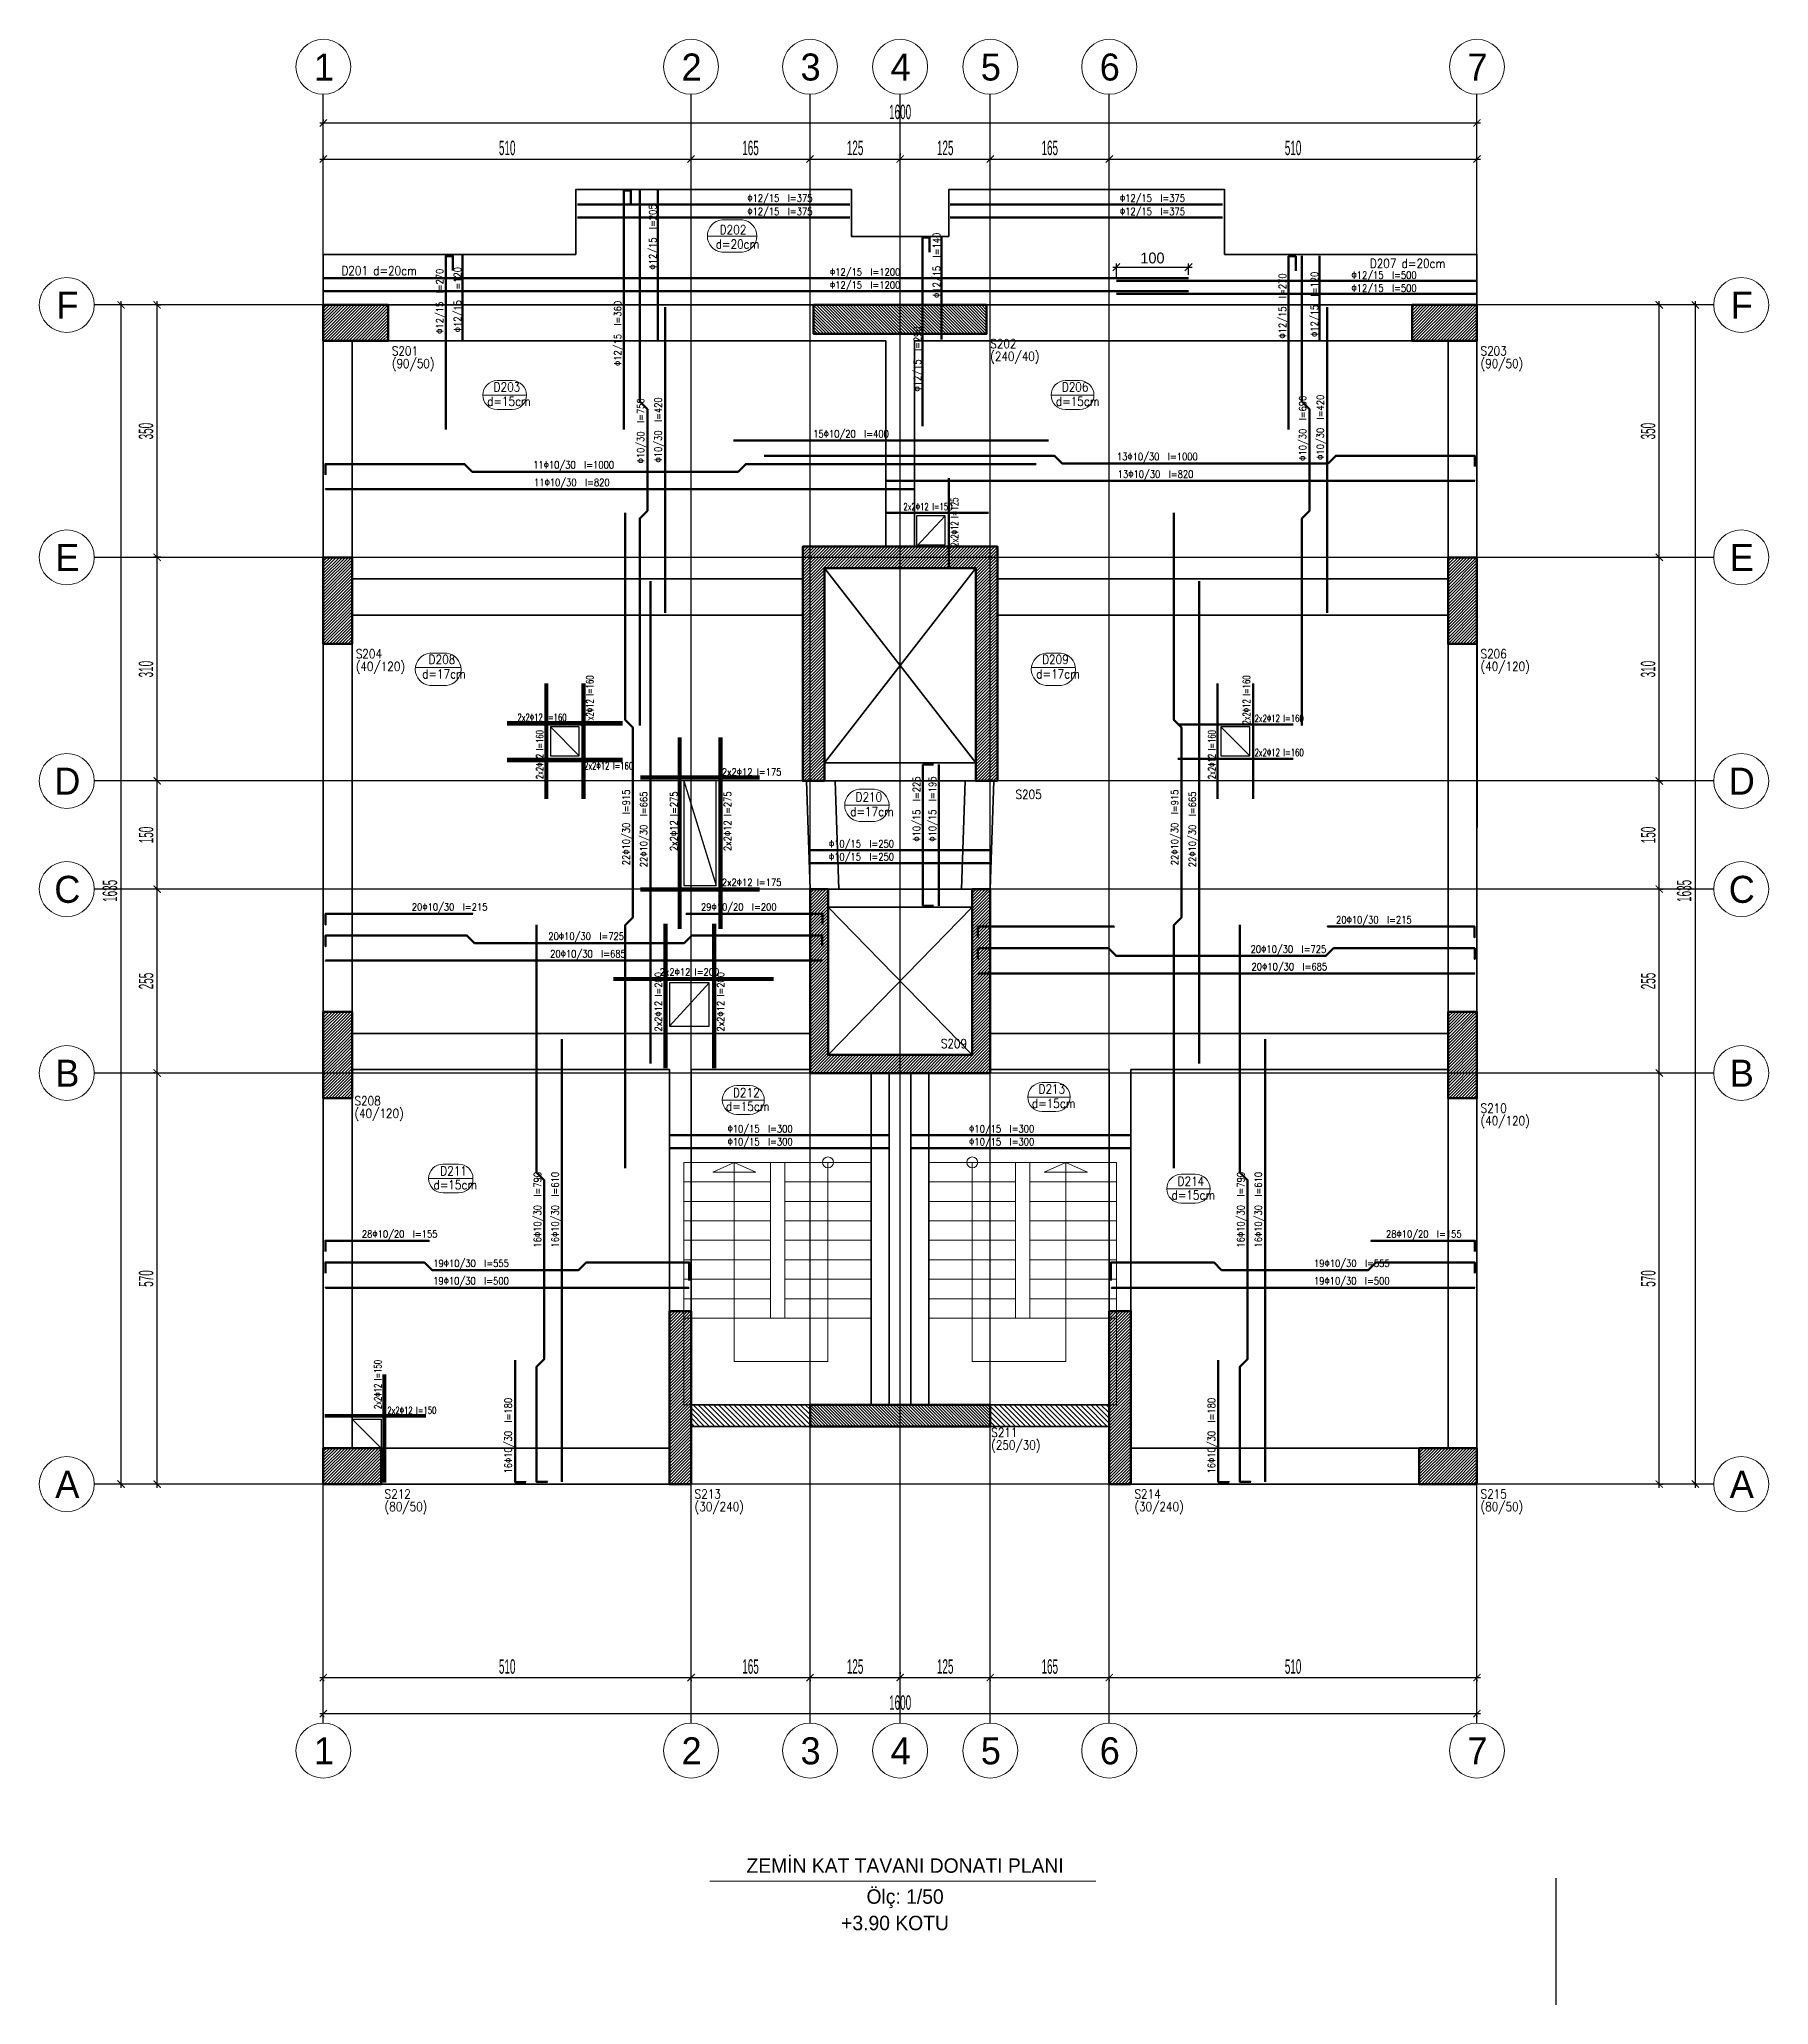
# Model space of a CAD drawing. Header units: millimetres. Extents: x 8158 to 10557, y 3787 to 6512.
import ezdxf
from ezdxf.enums import TextEntityAlignment as Align

# ---------------------------------------------------------------- set-up
doc = ezdxf.new("R2010")
doc.units = ezdxf.units.MM
for name, color, linetype, lineweight in [('A-GRID-IDEN', 11, 'Continuous', 5), ('BAP_TARAMA', 161, 'Continuous', 15), ('BASLIK', 7, 'Continuous', 50), ('COLUMN3', 2, 'Continuous', 30), ('DOSEME_BOSLUGU', 201, 'Continuous', 30), ('ICOLCU', 4, 'Continuous', 20), ('KESIT INCE', 4, 'Continuous', 20), ('KIRIS', 3, 'Continuous', 35), ('KOLON', 2, 'Continuous', 50), ('KOLON TARAMA', 5, 'Continuous', 15), ('LGP-SLAB2', 1, 'Continuous', 20), ('LGP-SLAB3', 6, 'Continuous', 30), ('REBAR', 4, 'Continuous', 50), ('REBAR2', 1, 'Continuous', 20)]:
    doc.layers.add(name, color=color, linetype=linetype, lineweight=lineweight)
doc.layers.add('AKS', color=1, linetype='Continuous')
doc.styles.add('RomanSTA', font='')
doc.styles.add('stastyle', font='')
doc.styles.add('TECHNICLIGHT', font='techl___.ttf', dxfattribs={"width": 0.6, "height": 20})
doc.styles.get('RomanSTA').set_extended_font_data('STA Light')
doc.styles.get('stastyle').set_extended_font_data('RomanSTA')
doc.dimstyles.new('GDISOLCU', dxfattribs={"dimtxt": 20, "dimasz": 10, "dimexe": 5, "dimexo": 7.5, "dimgap": 5, "dimtad": 1, "dimdec": 1, "dimdsep": 46, "dimtxsty": 'TECHNICLIGHT', "dimblk": 'ARCHTICK', "dimcen": 0.09, "dimdle": 5, "dimclrd": 4, "dimclre": 4, "dimclrt": 6, "dimadec": 0, "dimazin": 0, "dimtfac": 1, "dimtdec": 1, "dimtix": 1, "dimtmove": 0, "dimatfit": 3, "dimldrblk": 'ARCHTICK', "dimfxl": 1, "dimtolj": 1, "dimtzin": 0, "dimarcsym": 0})
doc.dimstyles.new('ICOLCU', dxfattribs={"dimtxt": 15, "dimasz": 10, "dimexe": 5, "dimexo": 5, "dimgap": 5, "dimtad": 1, "dimdec": 1, "dimdsep": 46, "dimtxsty": 'RomanSTA', "dimblk": 'OBLIQUE', "dimcen": 5, "dimdle": 5, "dimclrd": 4, "dimclre": 4, "dimclrt": 6, "dimadec": 0, "dimazin": 0, "dimtfac": 1, "dimtdec": 1, "dimtix": 1, "dimtmove": 0, "dimatfit": 3, "dimldrblk": 'OBLIQUE', "dimfxl": 1, "dimtolj": 1, "dimtzin": 0, "dimarcsym": 0})
pattern_1 = [(135, (86572.1953, -436043.976), (-3.535533906, -3.535533906), [])]

msp = doc.modelspace()

# ---------------------------------------------------------------- texts
at = {"layer": 'BASLIK', "color": 6, "style": 'RomanSTA'}
for s, p in [('ZEMİN KAT TAVANI DONATI PLANI', (9359.23, 3969.95)), ('Ölç: 1/50', (9359.23, 3927.01)), ('+3.90 KOTU', (9345.27, 3890.33))]:
    msp.add_text(s, height=20, dxfattribs=at).set_placement(p, align=Align.CENTER)
at = {"layer": 'COLUMN3', "color": 2, "style": 'stastyle', "width": 0.85}
for s, p in [('S201', (8647.35, 6073.89)), ('S202', (9477.35, 6083.89)), ('(240/40)', (9477.35, 6066.39)), ('S203', (10157.35, 6073.89)), ('(90/50)', (8647.35, 6056.39)), ('(90/50)', (10157.35, 6056.39)), ('S204', (8597.35, 5653.89)), ('(40/120)', (8597.35, 5636.39)), ('S206', (10157.35, 5653.89)), ('(40/120)', (10157.35, 5636.39)), ('S205', (9512.35, 5458.89)), ('S209', (9408.77, 5113.44)), ('S208', (8595.54, 5034.1)), ('(40/120)', (8595.54, 5016.6)), ('S210', (10157.35, 5023.89)), ('(40/120)', (10157.35, 5006.39)), ('S211', (9478.66, 4574.25)), ('(250/30)', (9478.66, 4556.75)), ('S212', (8637.35, 4488.89)), ('S213', (9067.35, 4488.89)), ('S214', (9677.35, 4488.89)), ('S215', (10157.35, 4488.89)), ('(80/50)', (8637.35, 4471.39)), ('(30/240)', (9067.35, 4471.39)), ('(30/240)', (9677.35, 4471.39)), ('(80/50)', (10157.35, 4471.39))]:
    msp.add_text(s, height=12.5, dxfattribs=at).set_placement(p)
at = {"layer": 'LGP-SLAB3', "color": 2, "style": 'stastyle', "width": 0.85}
for s, p in [('D202', (9102.16, 6241.92)), ('d=20cm', (9096.61, 6221.92)), ('D201 d=20cm', (8577.49, 6185.21)), ('D207 d=20cm', (10003.82, 6195.16)), ('D203', (8788.55, 6023.89)), ('D206', (9576.66, 6023.89)), ('d=15cm', (8779.63, 6003.89)), ('d=15cm', (9568.46, 6003.89)), ('D208', (8698.46, 5646.05)), ('D209', (9549.29, 5646.05)), ('d=17cm', (8689.44, 5626.05)), ('d=17cm', (9541.22, 5626.05)), ('D210', (9290.49, 5455.32)), ('d=17cm', (9283.13, 5435.17)), ('D212', (9120.64, 5045.44)), ('d=15cm', (9535.16, 5030.52)), ('D213', (9544.36, 5050.52)), ('d=15cm', (9110.77, 5026.44)), ('D211', (8714.59, 4936.88)), ('D214', (9737.24, 4922.57)), ('d=15cm', (8705.22, 4917.61)), ('d=15cm', (9728.85, 4903.46))]:
    msp.add_text(s, height=12.5, dxfattribs=at).set_placement(p)
at = {"layer": 'REBAR2', "color": 1, "style": 'stastyle'}
for s, width, p in [('Φ12/15  l=375', 0.85, (9140.41, 6286.97)), ('Φ12/15  l=375', 0.85, (9657.15, 6286.97)), ('Φ12/15  l=375', 0.85, (9140.41, 6268.52)), ('Φ12/15  l=375', 0.85, (9657.15, 6268.52)), ('Φ12/15  l=1200', 0.85, (9254.98, 6184.51)), ('Φ12/15  l=500', 0.85, (9978.41, 6180.17)), ('Φ12/15  l=1200', 0.85, (9254.98, 6166.51)), ('Φ12/15  l=500', 0.85, (9978.41, 6162.16)), ('15Φ10/20  l=400', 0.85, (9231.78, 5960.09)), ('11Φ10/30  l=1000', 0.85, (8843.42, 5917.09)), ('13Φ10/30  l=1000', 0.85, (9652.99, 5928.6)), ('13Φ10/30  l=820', 0.85, (9654.19, 5904.2)), ('11Φ10/30  l=820', 0.85, (8844.62, 5892.69)), (' 2x2Φ12 l=150', 0.7, (9352.09, 5859.23)), (' 2x2Φ12 l=160', 0.7, (8816.83, 5566.91)), (' 2x2Φ12 l=160', 0.7, (9839.21, 5565.64)), (' 2x2Φ12 l=160', 0.7, (8909.21, 5499.79)), (' 2x2Φ12 l=160', 0.7, (9839.21, 5518.29)), (' 2x2Φ12 l=175', 0.85, (9099.22, 5491.19)), ('Φ10/15  l=250', 0.85, (9253.57, 5391.69)), ('Φ10/15  l=250', 0.85, (9253.57, 5373.68)), (' 2x2Φ12 l=175', 0.85, (9099.22, 5338.3)), (' 20Φ10/30  l=215', 0.85, (8669.26, 5304.13)), (' 29Φ10/20  l=200', 0.85, (9070.32, 5304.13)), (' 20Φ10/30  l=215', 0.85, (9951.1, 5286.25)), (' 20Φ10/30  l=725', 0.85, (8858.62, 5263.53)), (' 20Φ10/30  l=685', 0.85, (8861.15, 5239.13)), (' 20Φ10/30  l=725', 0.85, (9832.63, 5245.65)), (' 20Φ10/30  l=685', 0.85, (9833.92, 5221.25)), (' 2x2Φ12 l=200', 0.85, (9012.98, 5213.88)), ('Φ10/15  l=300', 0.85, (9113, 4996.57)), ('Φ10/15  l=300', 0.85, (9113, 4978.56)), ('Φ10/15  l=300', 0.85, (9448.03, 4996.57)), ('Φ10/15  l=300', 0.85, (9448.03, 4978.56)), (' 28Φ10/20  l=155', 0.85, (8599.99, 4850.65)), (' 28Φ10/20  l=155', 0.85, (10020.37, 4850.65)), (' 19Φ10/30  l=500', 0.85, (8698.88, 4785.65)), (' 19Φ10/30  l=555', 0.85, (8698.98, 4810.05)), (' 19Φ10/30  l=500', 0.85, (9920.52, 4785.65)), (' 19Φ10/30  l=555', 0.85, (9920.58, 4810.05)), (' 2x2Φ12 l=150', 0.7, (8636.36, 4606.09))]:
    msp.add_text(s, height=10, dxfattribs=dict(at, width=width)).set_placement(p)
for s, width, p in [('Φ12/15  l=205', 0.85, (9014.24, 6192.96)), ('Φ12/15  l=140', 0.85, (9407.91, 6153.64)), ('Φ12/15  l=270', 0.85, (8718.79, 6103.84)), ('Φ12/15  l=120', 0.85, (8743.55, 6106.03)), ('Φ12/15  l=270', 0.85, (9887.61, 6097.31)), ('Φ12/15  l=120', 0.85, (9932.06, 6099.51)), ('Φ12/15  l=360', 0.85, (8965.64, 6059.19)), ('Φ12/15  l=290', 0.85, (9381.36, 6023.87)), ('Φ10/30  l=750', 0.85, (8997.43, 5924.11)), ('Φ10/30  l=420', 0.85, (9021.84, 5925.43)), ('Φ10/30  l=690', 0.85, (9915.73, 5927.76)), ('Φ10/30  l=420', 0.85, (9940.14, 5929.08)), (' 2x2Φ12 l=125', 0.7, (9432.69, 5803.89)), (' 2x2Φ12 l=160', 0.7, (8926.91, 5557.28)), (' 2x2Φ12 l=160', 0.7, (9837.67, 5557.28)), (' 2x2Φ12 l=160', 0.7, (8857.42, 5481.56)), (' 2x2Φ12 l=160', 0.7, (9789.6, 5481.56)), ('Φ10/15  l=225', 0.85, (9380.16, 5399.69)), ('Φ10/15  l=195', 0.85, (9402.14, 5399.69)), (' 22Φ10/30  l=915', 0.85, (8977.32, 5361.17)), (' 22Φ10/30  l=665', 0.85, (9001.73, 5358.4)), (' 2x2Φ12 l=275', 0.85, (9043.53, 5380.79)), (' 2x2Φ12 l=275', 0.85, (9117.98, 5380.79)), (' 22Φ10/30  l=915', 0.85, (9738.18, 5361.17)), (' 22Φ10/30  l=665', 0.85, (9762.58, 5358.4)), (' 2x2Φ12 l=200', 0.85, (9022.04, 5130.48)), (' 2x2Φ12 l=200', 0.85, (9108.4, 5130.48)), (' 16Φ10/30  l=790', 0.85, (8854.38, 4830.99)), (' 16Φ10/30  l=610', 0.85, (8878.78, 4831.03)), (' 16Φ10/30  l=790', 0.85, (9829.77, 4830.99)), (' 16Φ10/30  l=610', 0.85, (9854.17, 4831.03)), (' 2x2Φ12 l=150', 0.7, (8632.82, 4608.19)), (' 16Φ10/30  l=180', 0.85, (8813.78, 4517.76)), (' 16Φ10/30  l=180', 0.85, (9789.17, 4517.76))]:
    msp.add_text(s, height=10, rotation=90, dxfattribs=dict(at, width=width)).set_placement(p)

# ---------------------------------------------------------------- blocks, each defined once
blk = doc.blocks.new('_ArchTick')
at = {"color": 0, "linetype": 'ByBlock', "const_width": 0.15}
blk.add_lwpolyline([(-0.5, -0.5), (0.5, 0.5)], dxfattribs=at)
blk = doc.blocks.new('*D5')
at = {"layer": 'Defpoints', "color": 0, "transparency": 16777216}
for p in [(-79379.8, 436387.4), (-79375.3, 436387.4), (-79375.3, 435817.4)]:
    blk.add_point(p, dxfattribs=at)
at = {"layer": 'ICOLCU', "color": 4, "lineweight": -2, "transparency": 16777216}
for p, q in [((-79382.8, 436387.4), (-79384.8, 436387.4)), ((-79379.8, 435812.4), (-79379.8, 436392.4)), ((-79382.8, 435817.4), (-79384.8, 435817.4))]:
    blk.add_line(p, q, dxfattribs=at)
at = {"layer": 'ICOLCU', "color": 4, "lineweight": -2, "transparency": 16777216, "xscale": 10, "yscale": 10, "zscale": 10}
for p, rotation in [((-79379.8, 436387.4), 90), ((-79379.8, 435817.4), 270)]:
    blk.add_blockref('_ArchTick', p, dxfattribs=dict(at, rotation=rotation))
at = {"layer": 'ICOLCU', "color": 6, "transparency": 16777216, "insert": (-79395, 436102.4), "char_height": 20, "attachment_point": 5, "rotation": 90, "style": 'TECHNICLIGHT'}
blk.add_mtext('\\A1;570', dxfattribs=at)
blk = doc.blocks.new('*D6')
at = {"layer": 'Defpoints', "color": 0, "transparency": 16777216}
for p in [(-79379.8, 436642.4), (-79375.3, 436642.4), (-79375.3, 436387.4)]:
    blk.add_point(p, dxfattribs=at)
at = {"layer": 'ICOLCU', "color": 4, "lineweight": -2, "transparency": 16777216}
for p, q in [((-79382.8, 436642.4), (-79384.8, 436642.4)), ((-79379.8, 436382.4), (-79379.8, 436647.4)), ((-79382.8, 436387.4), (-79384.8, 436387.4))]:
    blk.add_line(p, q, dxfattribs=at)
at = {"layer": 'ICOLCU', "color": 4, "lineweight": -2, "transparency": 16777216, "xscale": 10, "yscale": 10, "zscale": 10}
for p, rotation in [((-79379.8, 436642.4), 90), ((-79379.8, 436387.4), 270)]:
    blk.add_blockref('_ArchTick', p, dxfattribs=dict(at, rotation=rotation))
at = {"layer": 'ICOLCU', "color": 6, "transparency": 16777216, "insert": (-79395, 436514.9), "char_height": 20, "attachment_point": 5, "rotation": 90, "style": 'TECHNICLIGHT'}
blk.add_mtext('\\A1;255', dxfattribs=at)
blk = doc.blocks.new('*D7')
at = {"layer": 'Defpoints', "color": 0, "transparency": 16777216}
for p in [(-79379.8, 436792.4), (-79375.3, 436792.4), (-79375.3, 436642.4)]:
    blk.add_point(p, dxfattribs=at)
at = {"layer": 'ICOLCU', "color": 4, "lineweight": -2, "transparency": 16777216}
for p, q in [((-79382.8, 436792.4), (-79384.8, 436792.4)), ((-79379.8, 436637.4), (-79379.8, 436797.4)), ((-79382.8, 436642.4), (-79384.8, 436642.4))]:
    blk.add_line(p, q, dxfattribs=at)
at = {"layer": 'ICOLCU', "color": 4, "lineweight": -2, "transparency": 16777216, "xscale": 10, "yscale": 10, "zscale": 10}
for p, rotation in [((-79379.8, 436792.4), 90), ((-79379.8, 436642.4), 270)]:
    blk.add_blockref('_ArchTick', p, dxfattribs=dict(at, rotation=rotation))
at = {"layer": 'ICOLCU', "color": 6, "transparency": 16777216, "insert": (-79395, 436717.4), "char_height": 20, "attachment_point": 5, "rotation": 90, "style": 'TECHNICLIGHT'}
blk.add_mtext('\\A1;150', dxfattribs=at)
blk = doc.blocks.new('*D8')
at = {"layer": 'Defpoints', "color": 0, "transparency": 16777216}
for p in [(-79429.8, 437452.4), (-79409.8, 437452.4), (-79409.8, 435817.4)]:
    blk.add_point(p, dxfattribs=at)
at = {"layer": 'ICOLCU', "color": 4, "lineweight": -2, "transparency": 16777216}
for p, q in [((-79417.3, 437452.4), (-79434.8, 437452.4)), ((-79429.8, 435812.4), (-79429.8, 437457.4)), ((-79417.3, 435817.4), (-79434.8, 435817.4))]:
    blk.add_line(p, q, dxfattribs=at)
at = {"layer": 'ICOLCU', "color": 4, "lineweight": -2, "transparency": 16777216, "xscale": 10, "yscale": 10, "zscale": 10}
for p, rotation in [((-79429.8, 437452.4), 90), ((-79429.8, 435817.4), 270)]:
    blk.add_blockref('_ArchTick', p, dxfattribs=dict(at, rotation=rotation))
at = {"layer": 'ICOLCU', "color": 6, "transparency": 16777216, "insert": (-79445.2, 436639.9), "char_height": 20, "attachment_point": 5, "rotation": 90, "style": 'TECHNICLIGHT'}
blk.add_mtext('\\A1;1635', dxfattribs=at)
blk = doc.blocks.new('*D9')
at = {"layer": 'Defpoints', "color": 0, "transparency": 16777216}
for p in [(-79384.4, 437102.4), (-79379.8, 437102.4), (-79368.7, 436792.4)]:
    blk.add_point(p, dxfattribs=at)
at = {"layer": 'ICOLCU', "color": 4, "lineweight": -2, "transparency": 16777216}
for p, q in [((-79379.8, 436787.4), (-79379.8, 437107.4)), ((-79376.9, 437102.4), (-79374.8, 437102.4)), ((-79376.2, 436792.4), (-79384.8, 436792.4))]:
    blk.add_line(p, q, dxfattribs=at)
at = {"layer": 'ICOLCU', "color": 4, "lineweight": -2, "transparency": 16777216, "xscale": 10, "yscale": 10, "zscale": 10}
for p, rotation in [((-79379.8, 437102.4), 90), ((-79379.8, 436792.4), 270)]:
    blk.add_blockref('_ArchTick', p, dxfattribs=dict(at, rotation=rotation))
at = {"layer": 'ICOLCU', "color": 6, "transparency": 16777216, "insert": (-79395.2, 436947.4), "char_height": 20, "attachment_point": 5, "rotation": 90, "style": 'TECHNICLIGHT'}
blk.add_mtext('\\A1;310', dxfattribs=at)
blk = doc.blocks.new('*D10')
at = {"layer": 'Defpoints', "color": 0, "transparency": 16777216}
for p in [(-79387, 437452.4), (-79379.8, 437452.4), (-79367, 437102.4)]:
    blk.add_point(p, dxfattribs=at)
at = {"layer": 'ICOLCU', "color": 4, "lineweight": -2, "transparency": 16777216}
for p, q in [((-79379.8, 437097.4), (-79379.8, 437457.4)), ((-79379.5, 437452.4), (-79374.8, 437452.4)), ((-79374.5, 437102.4), (-79384.8, 437102.4))]:
    blk.add_line(p, q, dxfattribs=at)
at = {"layer": 'ICOLCU', "color": 4, "lineweight": -2, "transparency": 16777216, "xscale": 10, "yscale": 10, "zscale": 10}
for p, rotation in [((-79379.8, 437452.4), 90), ((-79379.8, 437102.4), 270)]:
    blk.add_blockref('_ArchTick', p, dxfattribs=dict(at, rotation=rotation))
at = {"layer": 'ICOLCU', "color": 6, "transparency": 16777216, "insert": (-79395.2, 437277.4), "char_height": 20, "attachment_point": 5, "rotation": 90, "style": 'TECHNICLIGHT'}
blk.add_mtext('\\A1;350', dxfattribs=at)
blk = doc.blocks.new('*D11')
at = {"layer": 'Defpoints', "color": 0, "transparency": 16777216}
for p in [(-78639.3, 437650.2), (-78474.3, 437654.7), (-78474.3, 437650.2)]:
    blk.add_point(p, dxfattribs=at)
at = {"layer": 'ICOLCU', "color": 4, "lineweight": -2, "transparency": 16777216}
for p, q in [((-78644.3, 437654.7), (-78469.3, 437654.7)), ((-78639.3, 437657.7), (-78639.3, 437659.7)), ((-78474.3, 437657.7), (-78474.3, 437659.7))]:
    blk.add_line(p, q, dxfattribs=at)
at = {"layer": 'ICOLCU', "color": 4, "lineweight": -2, "transparency": 16777216, "xscale": 10, "yscale": 10, "zscale": 10, "rotation": 180}
blk.add_blockref('_ArchTick', (-78639.3, 437654.7), dxfattribs=at)
at = {"layer": 'ICOLCU', "color": 4, "lineweight": -2, "transparency": 16777216, "xscale": 10, "yscale": 10, "zscale": 10}
blk.add_blockref('_ArchTick', (-78474.3, 437654.7), dxfattribs=at)
at = {"layer": 'ICOLCU', "color": 6, "transparency": 16777216, "insert": (-78556.8, 437670), "char_height": 20, "attachment_point": 5, "style": 'TECHNICLIGHT'}
blk.add_mtext('\\A1;165', dxfattribs=at)
blk = doc.blocks.new('*D12')
at = {"layer": 'Defpoints', "color": 0, "transparency": 16777216}
for p in [(-78059.3, 437650.2), (-77549.3, 437654.7), (-77549.3, 437650.2)]:
    blk.add_point(p, dxfattribs=at)
at = {"layer": 'ICOLCU', "color": 4, "lineweight": -2, "transparency": 16777216}
for p, q in [((-78064.3, 437654.7), (-77544.3, 437654.7)), ((-78059.3, 437657.7), (-78059.3, 437659.7)), ((-77549.3, 437657.7), (-77549.3, 437659.7))]:
    blk.add_line(p, q, dxfattribs=at)
at = {"layer": 'ICOLCU', "color": 4, "lineweight": -2, "transparency": 16777216, "xscale": 10, "yscale": 10, "zscale": 10, "rotation": 180}
blk.add_blockref('_ArchTick', (-78059.3, 437654.7), dxfattribs=at)
at = {"layer": 'ICOLCU', "color": 4, "lineweight": -2, "transparency": 16777216, "xscale": 10, "yscale": 10, "zscale": 10}
blk.add_blockref('_ArchTick', (-77549.3, 437654.7), dxfattribs=at)
at = {"layer": 'ICOLCU', "color": 6, "transparency": 16777216, "insert": (-77804.3, 437670), "char_height": 20, "attachment_point": 5, "style": 'TECHNICLIGHT'}
blk.add_mtext('\\A1;510', dxfattribs=at)
blk = doc.blocks.new('*D13')
at = {"layer": 'Defpoints', "color": 0, "transparency": 16777216}
for p in [(-79149.3, 437700.2), (-77549.3, 437704.7), (-77549.3, 437700.2)]:
    blk.add_point(p, dxfattribs=at)
at = {"layer": 'ICOLCU', "color": 4, "lineweight": -2, "transparency": 16777216}
for p, q in [((-79154.3, 437704.7), (-77544.3, 437704.7)), ((-79149.3, 437707.7), (-79149.3, 437709.7)), ((-77549.3, 437707.7), (-77549.3, 437709.7))]:
    blk.add_line(p, q, dxfattribs=at)
at = {"layer": 'ICOLCU', "color": 4, "lineweight": -2, "transparency": 16777216, "xscale": 10, "yscale": 10, "zscale": 10, "rotation": 180}
blk.add_blockref('_ArchTick', (-79149.3, 437704.7), dxfattribs=at)
at = {"layer": 'ICOLCU', "color": 4, "lineweight": -2, "transparency": 16777216, "xscale": 10, "yscale": 10, "zscale": 10}
blk.add_blockref('_ArchTick', (-77549.3, 437704.7), dxfattribs=at)
at = {"layer": 'ICOLCU', "color": 6, "transparency": 16777216, "insert": (-78349.3, 437719.9), "char_height": 20, "attachment_point": 5, "style": 'TECHNICLIGHT'}
blk.add_mtext('\\A1;1600', dxfattribs=at)
blk = doc.blocks.new('*D14')
at = {"layer": 'Defpoints', "color": 0, "transparency": 16777216}
for p in [(-79149.3, 437650.2), (-78639.3, 437654.7), (-78639.3, 437650.2)]:
    blk.add_point(p, dxfattribs=at)
at = {"layer": 'ICOLCU', "color": 4, "lineweight": -2, "transparency": 16777216}
for p, q in [((-79154.3, 437654.7), (-78634.3, 437654.7)), ((-79149.3, 437657.7), (-79149.3, 437659.7)), ((-78639.3, 437657.7), (-78639.3, 437659.7))]:
    blk.add_line(p, q, dxfattribs=at)
at = {"layer": 'ICOLCU', "color": 4, "lineweight": -2, "transparency": 16777216, "xscale": 10, "yscale": 10, "zscale": 10, "rotation": 180}
blk.add_blockref('_ArchTick', (-79149.3, 437654.7), dxfattribs=at)
at = {"layer": 'ICOLCU', "color": 4, "lineweight": -2, "transparency": 16777216, "xscale": 10, "yscale": 10, "zscale": 10}
blk.add_blockref('_ArchTick', (-78639.3, 437654.7), dxfattribs=at)
at = {"layer": 'ICOLCU', "color": 6, "transparency": 16777216, "insert": (-78894.3, 437670), "char_height": 20, "attachment_point": 5, "style": 'TECHNICLIGHT'}
blk.add_mtext('\\A1;510', dxfattribs=at)
blk = doc.blocks.new('*D15')
at = {"layer": 'Defpoints', "color": 0, "transparency": 16777216}
for p in [(-78224.3, 437650.2), (-78059.3, 437654.7), (-78059.3, 437650.2)]:
    blk.add_point(p, dxfattribs=at)
at = {"layer": 'ICOLCU', "color": 4, "lineweight": -2, "transparency": 16777216}
for p, q in [((-78229.3, 437654.7), (-78054.3, 437654.7)), ((-78224.3, 437657.7), (-78224.3, 437659.7)), ((-78059.3, 437657.7), (-78059.3, 437659.7))]:
    blk.add_line(p, q, dxfattribs=at)
at = {"layer": 'ICOLCU', "color": 4, "lineweight": -2, "transparency": 16777216, "xscale": 10, "yscale": 10, "zscale": 10, "rotation": 180}
blk.add_blockref('_ArchTick', (-78224.3, 437654.7), dxfattribs=at)
at = {"layer": 'ICOLCU', "color": 4, "lineweight": -2, "transparency": 16777216, "xscale": 10, "yscale": 10, "zscale": 10}
blk.add_blockref('_ArchTick', (-78059.3, 437654.7), dxfattribs=at)
at = {"layer": 'ICOLCU', "color": 6, "transparency": 16777216, "insert": (-78141.8, 437670), "char_height": 20, "attachment_point": 5, "style": 'TECHNICLIGHT'}
blk.add_mtext('\\A1;165', dxfattribs=at)
blk = doc.blocks.new('*D16')
at = {"layer": 'Defpoints', "color": 0, "transparency": 16777216}
for p in [(-78474.3, 437650.2), (-78349.3, 437654.7), (-78349.3, 437654.7)]:
    blk.add_point(p, dxfattribs=at)
at = {"layer": 'ICOLCU', "color": 4, "lineweight": -2, "transparency": 16777216}
for p, q in [((-78479.3, 437654.7), (-78344.3, 437654.7)), ((-78474.3, 437657.7), (-78474.3, 437659.7)), ((-78349.3, 437662.2), (-78349.3, 437659.7))]:
    blk.add_line(p, q, dxfattribs=at)
at = {"layer": 'ICOLCU', "color": 4, "lineweight": -2, "transparency": 16777216, "xscale": 10, "yscale": 10, "zscale": 10, "rotation": 180}
blk.add_blockref('_ArchTick', (-78474.3, 437654.7), dxfattribs=at)
at = {"layer": 'ICOLCU', "color": 4, "lineweight": -2, "transparency": 16777216, "xscale": 10, "yscale": 10, "zscale": 10}
blk.add_blockref('_ArchTick', (-78349.3, 437654.7), dxfattribs=at)
at = {"layer": 'ICOLCU', "color": 6, "transparency": 16777216, "insert": (-78411.8, 437670), "char_height": 20, "attachment_point": 5, "style": 'TECHNICLIGHT'}
blk.add_mtext('\\A1;125', dxfattribs=at)
blk = doc.blocks.new('*D17')
at = {"layer": 'Defpoints', "color": 0, "transparency": 16777216}
for p in [(-78349.3, 437654.7), (-78224.3, 437654.7), (-78224.3, 437650.2)]:
    blk.add_point(p, dxfattribs=at)
at = {"layer": 'ICOLCU', "color": 4, "lineweight": -2, "transparency": 16777216}
for p, q in [((-78354.3, 437654.7), (-78219.3, 437654.7)), ((-78349.3, 437662.2), (-78349.3, 437659.7)), ((-78224.3, 437657.7), (-78224.3, 437659.7))]:
    blk.add_line(p, q, dxfattribs=at)
at = {"layer": 'ICOLCU', "color": 4, "lineweight": -2, "transparency": 16777216, "xscale": 10, "yscale": 10, "zscale": 10, "rotation": 180}
blk.add_blockref('_ArchTick', (-78349.3, 437654.7), dxfattribs=at)
at = {"layer": 'ICOLCU', "color": 4, "lineweight": -2, "transparency": 16777216, "xscale": 10, "yscale": 10, "zscale": 10}
blk.add_blockref('_ArchTick', (-78224.3, 437654.7), dxfattribs=at)
at = {"layer": 'ICOLCU', "color": 6, "transparency": 16777216, "insert": (-78286.8, 437670), "char_height": 20, "attachment_point": 5, "style": 'TECHNICLIGHT'}
blk.add_mtext('\\A1;125', dxfattribs=at)
blk = doc.blocks.new('*D18')
at = {"layer": 'Defpoints', "color": 0, "transparency": 16777216}
for p in [(-77300.9, 436387.4), (-77296.4, 436387.4), (-77300.9, 435817.4)]:
    blk.add_point(p, dxfattribs=at)
at = {"layer": 'ICOLCU', "color": 4, "lineweight": -2, "transparency": 16777216}
for p, q in [((-77296.4, 435812.4), (-77296.4, 436392.4)), ((-77293.4, 436387.4), (-77291.4, 436387.4)), ((-77293.4, 435817.4), (-77291.4, 435817.4))]:
    blk.add_line(p, q, dxfattribs=at)
at = {"layer": 'ICOLCU', "color": 4, "lineweight": -2, "transparency": 16777216, "xscale": 10, "yscale": 10, "zscale": 10}
for p, rotation in [((-77296.4, 436387.4), 90), ((-77296.4, 435817.4), 270)]:
    blk.add_blockref('_ArchTick', p, dxfattribs=dict(at, rotation=rotation))
at = {"layer": 'ICOLCU', "color": 6, "transparency": 16777216, "insert": (-77311.6, 436102.4), "char_height": 20, "attachment_point": 5, "rotation": 90, "style": 'TECHNICLIGHT'}
blk.add_mtext('\\A1;570', dxfattribs=at)
blk = doc.blocks.new('*D19')
at = {"layer": 'Defpoints', "color": 0, "transparency": 16777216}
for p in [(-77300.9, 436642.4), (-77296.4, 436642.4), (-77300.9, 436387.4)]:
    blk.add_point(p, dxfattribs=at)
at = {"layer": 'ICOLCU', "color": 4, "lineweight": -2, "transparency": 16777216}
for p, q in [((-77296.4, 436382.4), (-77296.4, 436647.4)), ((-77293.4, 436642.4), (-77291.4, 436642.4)), ((-77293.4, 436387.4), (-77291.4, 436387.4))]:
    blk.add_line(p, q, dxfattribs=at)
at = {"layer": 'ICOLCU', "color": 4, "lineweight": -2, "transparency": 16777216, "xscale": 10, "yscale": 10, "zscale": 10}
for p, rotation in [((-77296.4, 436642.4), 90), ((-77296.4, 436387.4), 270)]:
    blk.add_blockref('_ArchTick', p, dxfattribs=dict(at, rotation=rotation))
at = {"layer": 'ICOLCU', "color": 6, "transparency": 16777216, "insert": (-77311.6, 436514.9), "char_height": 20, "attachment_point": 5, "rotation": 90, "style": 'TECHNICLIGHT'}
blk.add_mtext('\\A1;255', dxfattribs=at)
blk = doc.blocks.new('*D20')
at = {"layer": 'Defpoints', "color": 0, "transparency": 16777216}
for p in [(-77300.9, 436792.4), (-77296.4, 436792.4), (-77300.9, 436642.4)]:
    blk.add_point(p, dxfattribs=at)
at = {"layer": 'ICOLCU', "color": 4, "lineweight": -2, "transparency": 16777216}
for p, q in [((-77296.4, 436637.4), (-77296.4, 436797.4)), ((-77293.4, 436792.4), (-77291.4, 436792.4)), ((-77293.4, 436642.4), (-77291.4, 436642.4))]:
    blk.add_line(p, q, dxfattribs=at)
at = {"layer": 'ICOLCU', "color": 4, "lineweight": -2, "transparency": 16777216, "xscale": 10, "yscale": 10, "zscale": 10}
for p, rotation in [((-77296.4, 436792.4), 90), ((-77296.4, 436642.4), 270)]:
    blk.add_blockref('_ArchTick', p, dxfattribs=dict(at, rotation=rotation))
at = {"layer": 'ICOLCU', "color": 6, "transparency": 16777216, "insert": (-77311.6, 436717.4), "char_height": 20, "attachment_point": 5, "rotation": 90, "style": 'TECHNICLIGHT'}
blk.add_mtext('\\A1;150', dxfattribs=at)
blk = doc.blocks.new('*D21')
at = {"layer": 'Defpoints', "color": 0, "transparency": 16777216}
for p in [(-77246.4, 437452.4), (-77235.5, 437452.4), (-77235.5, 435817.4)]:
    blk.add_point(p, dxfattribs=at)
at = {"layer": 'ICOLCU', "color": 4, "lineweight": -2, "transparency": 16777216}
for p, q in [((-77243, 437452.4), (-77251.4, 437452.4)), ((-77246.4, 435812.4), (-77246.4, 437457.4)), ((-77243, 435817.4), (-77251.4, 435817.4))]:
    blk.add_line(p, q, dxfattribs=at)
at = {"layer": 'ICOLCU', "color": 4, "lineweight": -2, "transparency": 16777216, "xscale": 10, "yscale": 10, "zscale": 10}
for p, rotation in [((-77246.4, 437452.4), 90), ((-77246.4, 435817.4), 270)]:
    blk.add_blockref('_ArchTick', p, dxfattribs=dict(at, rotation=rotation))
at = {"layer": 'ICOLCU', "color": 6, "transparency": 16777216, "insert": (-77261.8, 436639.9), "char_height": 20, "attachment_point": 5, "rotation": 90, "style": 'TECHNICLIGHT'}
blk.add_mtext('\\A1;1635', dxfattribs=at)
blk = doc.blocks.new('*D22')
at = {"layer": 'Defpoints', "color": 0, "transparency": 16777216}
for p in [(-77296.4, 437102.4), (-77291.7, 437102.4), (-77307.5, 436792.4)]:
    blk.add_point(p, dxfattribs=at)
at = {"layer": 'ICOLCU', "color": 4, "lineweight": -2, "transparency": 16777216}
for p, q in [((-77299.2, 437102.4), (-77301.4, 437102.4)), ((-77296.4, 436787.4), (-77296.4, 437107.4)), ((-77300, 436792.4), (-77291.4, 436792.4))]:
    blk.add_line(p, q, dxfattribs=at)
at = {"layer": 'ICOLCU', "color": 4, "lineweight": -2, "transparency": 16777216, "xscale": 10, "yscale": 10, "zscale": 10}
for p, rotation in [((-77296.4, 437102.4), 90), ((-77296.4, 436792.4), 270)]:
    blk.add_blockref('_ArchTick', p, dxfattribs=dict(at, rotation=rotation))
at = {"layer": 'ICOLCU', "color": 6, "transparency": 16777216, "insert": (-77311.8, 436947.4), "char_height": 20, "attachment_point": 5, "rotation": 90, "style": 'TECHNICLIGHT'}
blk.add_mtext('\\A1;310', dxfattribs=at)
blk = doc.blocks.new('*D23')
at = {"layer": 'Defpoints', "color": 0, "transparency": 16777216}
for p in [(-77296.4, 437452.4), (-77289.2, 437452.4), (-77309.2, 437102.4)]:
    blk.add_point(p, dxfattribs=at)
at = {"layer": 'ICOLCU', "color": 4, "lineweight": -2, "transparency": 16777216}
for p, q in [((-77296.7, 437452.4), (-77301.4, 437452.4)), ((-77296.4, 437097.4), (-77296.4, 437457.4)), ((-77301.7, 437102.4), (-77291.4, 437102.4))]:
    blk.add_line(p, q, dxfattribs=at)
at = {"layer": 'ICOLCU', "color": 4, "lineweight": -2, "transparency": 16777216, "xscale": 10, "yscale": 10, "zscale": 10}
for p, rotation in [((-77296.4, 437452.4), 90), ((-77296.4, 437102.4), 270)]:
    blk.add_blockref('_ArchTick', p, dxfattribs=dict(at, rotation=rotation))
at = {"layer": 'ICOLCU', "color": 6, "transparency": 16777216, "insert": (-77311.8, 437277.4), "char_height": 20, "attachment_point": 5, "rotation": 90, "style": 'TECHNICLIGHT'}
blk.add_mtext('\\A1;350', dxfattribs=at)
blk = doc.blocks.new('*D24')
at = {"layer": 'Defpoints', "color": 0, "transparency": 16777216}
for p in [(-78639.3, 435553.6), (-78474.3, 435553.6), (-78474.3, 435549.1)]:
    blk.add_point(p, dxfattribs=at)
at = {"layer": 'ICOLCU', "color": 4, "lineweight": -2, "transparency": 16777216}
for p, q in [((-78644.3, 435549.1), (-78469.3, 435549.1)), ((-78639.3, 435546.1), (-78639.3, 435544.1)), ((-78474.3, 435546.1), (-78474.3, 435544.1))]:
    blk.add_line(p, q, dxfattribs=at)
at = {"layer": 'ICOLCU', "color": 4, "lineweight": -2, "transparency": 16777216, "xscale": 10, "yscale": 10, "zscale": 10, "rotation": 180}
blk.add_blockref('_ArchTick', (-78639.3, 435549.1), dxfattribs=at)
at = {"layer": 'ICOLCU', "color": 4, "lineweight": -2, "transparency": 16777216, "xscale": 10, "yscale": 10, "zscale": 10}
blk.add_blockref('_ArchTick', (-78474.3, 435549.1), dxfattribs=at)
at = {"layer": 'ICOLCU', "color": 6, "transparency": 16777216, "insert": (-78556.8, 435564.3), "char_height": 20, "attachment_point": 5, "style": 'TECHNICLIGHT'}
blk.add_mtext('\\A1;165', dxfattribs=at)
blk = doc.blocks.new('*D25')
at = {"layer": 'Defpoints', "color": 0, "transparency": 16777216}
for p in [(-78059.3, 435553.6), (-77549.3, 435553.6), (-77549.3, 435549.1)]:
    blk.add_point(p, dxfattribs=at)
at = {"layer": 'ICOLCU', "color": 4, "lineweight": -2, "transparency": 16777216}
for p, q in [((-78064.3, 435549.1), (-77544.3, 435549.1)), ((-78059.3, 435546.1), (-78059.3, 435544.1)), ((-77549.3, 435546.1), (-77549.3, 435544.1))]:
    blk.add_line(p, q, dxfattribs=at)
at = {"layer": 'ICOLCU', "color": 4, "lineweight": -2, "transparency": 16777216, "xscale": 10, "yscale": 10, "zscale": 10, "rotation": 180}
blk.add_blockref('_ArchTick', (-78059.3, 435549.1), dxfattribs=at)
at = {"layer": 'ICOLCU', "color": 4, "lineweight": -2, "transparency": 16777216, "xscale": 10, "yscale": 10, "zscale": 10}
blk.add_blockref('_ArchTick', (-77549.3, 435549.1), dxfattribs=at)
at = {"layer": 'ICOLCU', "color": 6, "transparency": 16777216, "insert": (-77804.3, 435564.3), "char_height": 20, "attachment_point": 5, "style": 'TECHNICLIGHT'}
blk.add_mtext('\\A1;510', dxfattribs=at)
blk = doc.blocks.new('*D26')
at = {"layer": 'Defpoints', "color": 0, "transparency": 16777216}
for p in [(-79149.3, 435503.6), (-77549.3, 435503.6), (-77549.3, 435499.1)]:
    blk.add_point(p, dxfattribs=at)
at = {"layer": 'ICOLCU', "color": 4, "lineweight": -2, "transparency": 16777216}
for p, q in [((-79154.3, 435499.1), (-77544.3, 435499.1)), ((-79149.3, 435496.1), (-79149.3, 435494.1)), ((-77549.3, 435496.1), (-77549.3, 435494.1))]:
    blk.add_line(p, q, dxfattribs=at)
at = {"layer": 'ICOLCU', "color": 4, "lineweight": -2, "transparency": 16777216, "xscale": 10, "yscale": 10, "zscale": 10, "rotation": 180}
blk.add_blockref('_ArchTick', (-79149.3, 435499.1), dxfattribs=at)
at = {"layer": 'ICOLCU', "color": 4, "lineweight": -2, "transparency": 16777216, "xscale": 10, "yscale": 10, "zscale": 10}
blk.add_blockref('_ArchTick', (-77549.3, 435499.1), dxfattribs=at)
at = {"layer": 'ICOLCU', "color": 6, "transparency": 16777216, "insert": (-78349.3, 435514.3), "char_height": 20, "attachment_point": 5, "style": 'TECHNICLIGHT'}
blk.add_mtext('\\A1;1600', dxfattribs=at)
blk = doc.blocks.new('*D27')
at = {"layer": 'Defpoints', "color": 0, "transparency": 16777216}
for p in [(-79149.3, 435553.6), (-78639.3, 435553.6), (-78639.3, 435549.1)]:
    blk.add_point(p, dxfattribs=at)
at = {"layer": 'ICOLCU', "color": 4, "lineweight": -2, "transparency": 16777216}
for p, q in [((-79154.3, 435549.1), (-78634.3, 435549.1)), ((-79149.3, 435546.1), (-79149.3, 435544.1)), ((-78639.3, 435546.1), (-78639.3, 435544.1))]:
    blk.add_line(p, q, dxfattribs=at)
at = {"layer": 'ICOLCU', "color": 4, "lineweight": -2, "transparency": 16777216, "xscale": 10, "yscale": 10, "zscale": 10, "rotation": 180}
blk.add_blockref('_ArchTick', (-79149.3, 435549.1), dxfattribs=at)
at = {"layer": 'ICOLCU', "color": 4, "lineweight": -2, "transparency": 16777216, "xscale": 10, "yscale": 10, "zscale": 10}
blk.add_blockref('_ArchTick', (-78639.3, 435549.1), dxfattribs=at)
at = {"layer": 'ICOLCU', "color": 6, "transparency": 16777216, "insert": (-78894.3, 435564.3), "char_height": 20, "attachment_point": 5, "style": 'TECHNICLIGHT'}
blk.add_mtext('\\A1;510', dxfattribs=at)
blk = doc.blocks.new('*D28')
at = {"layer": 'Defpoints', "color": 0, "transparency": 16777216}
for p in [(-78224.3, 435553.6), (-78059.3, 435553.6), (-78059.3, 435549.1)]:
    blk.add_point(p, dxfattribs=at)
at = {"layer": 'ICOLCU', "color": 4, "lineweight": -2, "transparency": 16777216}
for p, q in [((-78229.3, 435549.1), (-78054.3, 435549.1)), ((-78224.3, 435546.1), (-78224.3, 435544.1)), ((-78059.3, 435546.1), (-78059.3, 435544.1))]:
    blk.add_line(p, q, dxfattribs=at)
at = {"layer": 'ICOLCU', "color": 4, "lineweight": -2, "transparency": 16777216, "xscale": 10, "yscale": 10, "zscale": 10, "rotation": 180}
blk.add_blockref('_ArchTick', (-78224.3, 435549.1), dxfattribs=at)
at = {"layer": 'ICOLCU', "color": 4, "lineweight": -2, "transparency": 16777216, "xscale": 10, "yscale": 10, "zscale": 10}
blk.add_blockref('_ArchTick', (-78059.3, 435549.1), dxfattribs=at)
at = {"layer": 'ICOLCU', "color": 6, "transparency": 16777216, "insert": (-78141.8, 435564.3), "char_height": 20, "attachment_point": 5, "style": 'TECHNICLIGHT'}
blk.add_mtext('\\A1;165', dxfattribs=at)
blk = doc.blocks.new('*D29')
at = {"layer": 'Defpoints', "color": 0, "transparency": 16777216}
for p in [(-78474.3, 435553.6), (-78349.3, 435549.1), (-78349.3, 435549.1)]:
    blk.add_point(p, dxfattribs=at)
at = {"layer": 'ICOLCU', "color": 4, "lineweight": -2, "transparency": 16777216}
for p, q in [((-78479.3, 435549.1), (-78344.3, 435549.1)), ((-78474.3, 435546.1), (-78474.3, 435544.1)), ((-78349.3, 435541.6), (-78349.3, 435544.1))]:
    blk.add_line(p, q, dxfattribs=at)
at = {"layer": 'ICOLCU', "color": 4, "lineweight": -2, "transparency": 16777216, "xscale": 10, "yscale": 10, "zscale": 10, "rotation": 180}
blk.add_blockref('_ArchTick', (-78474.3, 435549.1), dxfattribs=at)
at = {"layer": 'ICOLCU', "color": 4, "lineweight": -2, "transparency": 16777216, "xscale": 10, "yscale": 10, "zscale": 10}
blk.add_blockref('_ArchTick', (-78349.3, 435549.1), dxfattribs=at)
at = {"layer": 'ICOLCU', "color": 6, "transparency": 16777216, "insert": (-78411.8, 435564.3), "char_height": 20, "attachment_point": 5, "style": 'TECHNICLIGHT'}
blk.add_mtext('\\A1;125', dxfattribs=at)
blk = doc.blocks.new('*D30')
at = {"layer": 'Defpoints', "color": 0, "transparency": 16777216}
for p in [(-78349.3, 435549.1), (-78224.3, 435553.6), (-78224.3, 435549.1)]:
    blk.add_point(p, dxfattribs=at)
at = {"layer": 'ICOLCU', "color": 4, "lineweight": -2, "transparency": 16777216}
for p, q in [((-78354.3, 435549.1), (-78219.3, 435549.1)), ((-78349.3, 435556.6), (-78349.3, 435554.1)), ((-78224.3, 435546.1), (-78224.3, 435544.1))]:
    blk.add_line(p, q, dxfattribs=at)
at = {"layer": 'ICOLCU', "color": 4, "lineweight": -2, "transparency": 16777216, "xscale": 10, "yscale": 10, "zscale": 10, "rotation": 180}
blk.add_blockref('_ArchTick', (-78349.3, 435549.1), dxfattribs=at)
at = {"layer": 'ICOLCU', "color": 4, "lineweight": -2, "transparency": 16777216, "xscale": 10, "yscale": 10, "zscale": 10}
blk.add_blockref('_ArchTick', (-78224.3, 435549.1), dxfattribs=at)
at = {"layer": 'ICOLCU', "color": 6, "transparency": 16777216, "insert": (-78286.8, 435564.3), "char_height": 20, "attachment_point": 5, "style": 'TECHNICLIGHT'}
blk.add_mtext('\\A1;125', dxfattribs=at)
blk = doc.blocks.new('MMMM')
at = {"layer": 'KESIT INCE'}
for p, q in [((-72206.2, 432126.7), (-71946.3, 432126.7)), ((-72206.2, 432126.7), (-72206.2, 431790.7)), ((-72146.2, 432126.7), (-72146.2, 431850.7)), ((-72086.3, 431910.7), (-72086.3, 432126.7)), ((-72066.3, 432126.7), (-72066.3, 431910.7)), ((-72016.3, 432126.7), (-72046.3, 432113.2)), ((-72046.3, 432113.2), (-71986.3, 432113.2)), ((-72016.3, 431850.7), (-72016.3, 432126.7)), ((-71986.3, 432113.2), (-72016.3, 432126.7)), ((-71946.3, 432126.7), (-71946.3, 431790.7)), ((-72206.2, 432099.7), (-72086.3, 432099.7)), ((-72066.3, 432099.7), (-71946.3, 432099.7)), ((-72206.2, 432072.7), (-72086.3, 432072.7)), ((-72066.3, 432072.7), (-71946.3, 432072.7)), ((-72206.2, 432045.7), (-72086.3, 432045.7)), ((-72066.3, 432045.7), (-71946.3, 432045.7)), ((-72206.2, 432018.7), (-72086.3, 432018.7)), ((-72066.3, 432018.7), (-71946.3, 432018.7)), ((-72206.2, 431991.7), (-72086.3, 431991.7)), ((-72066.3, 431991.7), (-71946.3, 431991.7)), ((-72206.2, 431964.7), (-72086.3, 431964.7)), ((-72066.3, 431964.7), (-71946.3, 431964.7)), ((-72206.2, 431937.7), (-72086.3, 431937.7)), ((-72066.3, 431937.7), (-71946.3, 431937.7)), ((-72206.2, 431910.7), (-71946.3, 431910.7)), ((-72146.2, 431850.7), (-72016.3, 431850.7)), ((-72206.2, 431790.7), (-71946.3, 431790.7))]:
    blk.add_line(p, q, dxfattribs=at)
blk.add_circle((-72146.2, 432126.7), 7.56, dxfattribs=at)
blk = doc.blocks.new('_Oblique')
at = {"color": 0, "linetype": 'ByBlock', "lineweight": -2}
blk.add_line((-0.5, -0.5), (0.5, 0.5), dxfattribs=at)
blk = doc.blocks.new('*D31')
at = {"layer": 'Defpoints', "color": 0, "transparency": 16777216}
for p in [(9752.3, 6196.4), (9652.3, 6177.4), (9752.3, 6180.8)]:
    blk.add_point(p, dxfattribs=at)
at = {"layer": 'ICOLCU', "color": 4, "lineweight": -2, "transparency": 16777216}
for p, q in [((9647.3, 6196.4), (9757.3, 6196.4)), ((9652.3, 6182.4), (9652.3, 6201.4)), ((9752.3, 6185.8), (9752.3, 6201.4))]:
    blk.add_line(p, q, dxfattribs=at)
at = {"layer": 'ICOLCU', "color": 4, "lineweight": -2, "transparency": 16777216, "xscale": 10, "yscale": 10, "zscale": 10, "rotation": 180}
blk.add_blockref('_Oblique', (9652.3, 6196.4), dxfattribs=at)
at = {"layer": 'ICOLCU', "color": 4, "lineweight": -2, "transparency": 16777216, "xscale": 10, "yscale": 10, "zscale": 10}
blk.add_blockref('_Oblique', (9752.3, 6196.4), dxfattribs=at)
at = {"layer": 'ICOLCU', "color": 6, "transparency": 16777216, "insert": (9702.3, 6208.9), "char_height": 15, "attachment_point": 5, "style": 'RomanSTA'}
blk.add_mtext('\\A1;100', dxfattribs=at)
blk = doc.blocks.new('AKS10')
at = {"layer": 'A-GRID-IDEN', "color": 7}
for centre in [(-79149.32, 437782.58), (-78639.32, 437782.58), (-78474.32, 437782.58), (-78349.32, 437782.58), (-78224.32, 437782.58), (-78059.32, 437782.58), (-77549.32, 437782.58), (-79505.15, 437452.36), (-77182.75, 437452.36), (-79505.15, 437102.36), (-77182.75, 437102.36), (-79505.15, 436792.36), (-77182.75, 436792.36), (-79505.15, 436642.36), (-77182.75, 436642.36), (-79505.15, 436387.36), (-77182.75, 436387.36), (-79505.15, 435817.36), (-77182.75, 435817.36), (-79149.32, 435447.85), (-78639.32, 435447.85), (-78474.32, 435447.85), (-78349.32, 435447.85), (-78224.32, 435447.85), (-78059.32, 435447.85), (-77549.32, 435447.85)]:
    blk.add_circle(centre, 38.1, dxfattribs=at)
at = {"layer": 'AKS'}
for p, q in [((-79149.32, 435485.96), (-79149.32, 437744.48)), ((-78639.32, 435485.96), (-78639.32, 437744.48)), ((-78474.32, 435485.96), (-78474.32, 437744.48)), ((-78349.32, 435485.96), (-78349.32, 437744.48)), ((-78224.32, 435485.96), (-78224.32, 437744.48)), ((-78059.32, 435485.96), (-78059.32, 437744.48)), ((-77549.32, 435485.96), (-77549.32, 437744.48)), ((-77220.85, 437452.36), (-79467.05, 437452.36)), ((-77220.85, 437102.36), (-79467.05, 437102.36)), ((-77220.85, 436792.36), (-79467.05, 436792.36)), ((-77220.85, 436642.36), (-79467.05, 436642.36)), ((-77220.85, 436387.36), (-79467.05, 436387.36)), ((-77220.85, 435817.36), (-79467.05, 435817.36))]:
    blk.add_line(p, q, dxfattribs=at)
at = {"layer": 'A-GRID-IDEN', "color": 2, "style": 'RomanSTA'}
for s, p in [('1', (-79148.53, 437763.53)), ('2', (-78638.53, 437763.53)), ('3', (-78473.53, 437763.53)), ('4', (-78348.53, 437763.53)), ('5', (-78223.53, 437763.53)), ('6', (-78058.53, 437763.53)), ('7', (-77548.53, 437763.53)), ('F', (-79504.36, 437433.31)), ('F', (-77181.95, 437433.31)), ('E', (-79504.36, 437083.31)), ('E', (-77181.95, 437083.31)), ('D', (-79504.36, 436773.31)), ('D', (-77181.95, 436773.31)), ('C', (-79504.36, 436623.31)), ('C', (-77181.95, 436623.31)), ('B', (-79504.36, 436368.31)), ('B', (-77181.95, 436368.31)), ('A', (-79504.36, 435798.31)), ('A', (-77181.95, 435798.31)), ('1', (-79148.53, 435428.81)), ('2', (-78638.53, 435428.81)), ('3', (-78473.53, 435428.81)), ('4', (-78348.53, 435428.81)), ('5', (-78223.53, 435428.81)), ('6', (-78058.53, 435428.81)), ('7', (-77548.53, 435428.81))]:
    blk.add_text(s, height=37.47, dxfattribs=at).set_placement(p, align=Align.CENTER)
at = {"layer": 'ICOLCU'}
for base, p1, p2, picture, middle in [((-77549.32, 437704.74), (-79149.32, 437700.21), (-77549.32, 437700.21), '*D13', (-78349.32, 437719.95)), ((-78639.32, 437654.74), (-79149.32, 437650.21), (-78639.32, 437650.21), '*D14', (-78894.32, 437669.96)), ((-78474.32, 437654.74), (-78639.32, 437650.21), (-78474.32, 437650.21), '*D11', (-78556.82, 437669.96)), ((-78349.32, 437654.74), (-78474.32, 437650.21), (-78349.32, 437654.74), '*D16', (-78411.82, 437669.96)), ((-78224.32, 437654.74), (-78349.32, 437654.74), (-78224.32, 437650.21), '*D17', (-78286.82, 437669.96)), ((-78059.32, 437654.74), (-78224.32, 437650.21), (-78059.32, 437650.21), '*D15', (-78141.82, 437669.96)), ((-77549.32, 437654.74), (-78059.32, 437650.21), (-77549.32, 437650.21), '*D12', (-77804.32, 437669.96)), ((-78639.32, 435549.07), (-79149.32, 435553.61), (-78639.32, 435553.61), '*D27', (-78894.32, 435564.29)), ((-78474.32, 435549.07), (-78639.32, 435553.61), (-78474.32, 435553.61), '*D24', (-78556.82, 435564.29)), ((-78349.32, 435549.07), (-78474.32, 435553.61), (-78349.32, 435549.07), '*D29', (-78411.82, 435564.29)), ((-78224.32, 435549.07), (-78349.32, 435549.07), (-78224.32, 435553.61), '*D30', (-78286.82, 435564.29)), ((-78059.32, 435549.07), (-78224.32, 435553.61), (-78059.32, 435553.61), '*D28', (-78141.82, 435564.29)), ((-77549.32, 435549.07), (-78059.32, 435553.61), (-77549.32, 435553.61), '*D25', (-77804.32, 435564.29)), ((-77549.32, 435499.07), (-79149.32, 435503.61), (-77549.32, 435503.61), '*D26', (-78349.32, 435514.28))]:
    dim = blk.add_linear_dim(base=base, p1=p1, p2=p2, dimstyle='GDISOLCU', dxfattribs=at)
    dim.commit()
    dim.dimension.update_dxf_attribs({"geometry": picture, "text_midpoint": middle})
for base, p1, p2, picture, middle in [((-79429.79, 437452.36), (-79409.82, 435817.36), (-79409.82, 437452.36), '*D8', (-79429.79, 436639.86)), ((-77246.38, 437452.36), (-77235.48, 435817.36), (-77235.48, 437452.36), '*D21', (-77246.38, 436639.86))]:
    dim = blk.add_linear_dim(base=base, p1=p1, p2=p2, angle=90, dimstyle='GDISOLCU', dxfattribs=at)
    dim.commit()
    dim.dimension.update_dxf_attribs({"geometry": picture, "text_midpoint": middle, "dimtype": 128})
for base, p1, p2, picture, middle in [((-79379.79, 437452.36), (-79366.99, 437102.36), (-79386.98, 437452.36), '*D10', (-79395.23, 437277.36)), ((-77296.38, 437452.36), (-77309.18, 437102.36), (-77289.19, 437452.36), '*D23', (-77311.82, 437277.36)), ((-79379.79, 437102.36), (-79368.71, 436792.36), (-79384.44, 437102.36), '*D9', (-79395.23, 436947.36)), ((-77296.38, 437102.36), (-77307.46, 436792.36), (-77291.73, 437102.36), '*D22', (-77311.82, 436947.36)), ((-79379.79, 436792.36), (-79375.26, 436642.36), (-79375.26, 436792.36), '*D7', (-79395.01, 436717.36)), ((-77296.38, 436792.36), (-77300.91, 436642.36), (-77300.91, 436792.36), '*D20', (-77311.6, 436717.36)), ((-79379.79, 436642.36), (-79375.26, 436387.36), (-79375.26, 436642.36), '*D6', (-79395.01, 436514.86)), ((-77296.38, 436642.36), (-77300.91, 436387.36), (-77300.91, 436642.36), '*D19', (-77311.6, 436514.86)), ((-79379.79, 436387.36), (-79375.26, 435817.36), (-79375.26, 436387.36), '*D5', (-79395.01, 436102.36)), ((-77296.38, 436387.36), (-77300.91, 435817.36), (-77300.91, 436387.36), '*D18', (-77311.6, 436102.36))]:
    dim = blk.add_linear_dim(base=base, p1=p1, p2=p2, angle=90, dimstyle='GDISOLCU', dxfattribs=at)
    dim.commit()
    dim.dimension.update_dxf_attribs({"geometry": picture, "text_midpoint": middle})

# ---------------------------------------------------------------- dimensions: what is measured, and where the dimension line sits
at = {"layer": 'ICOLCU'}
dim = msp.add_linear_dim(base=(9752.35, 6196.37), p1=(9652.35, 6177.37), p2=(9752.35, 6180.82), dimstyle='ICOLCU', dxfattribs=at)
dim.commit()
dim.dimension.update_dxf_attribs({"geometry": '*D31', "text_midpoint": (9702.35, 6208.87)})

# ---------------------------------------------------------------- hatches: boundary and pattern name
at = {"layer": 'BAP_TARAMA'}
h = msp.add_hatch(dxfattribs=at)
h.set_pattern_fill('_USER', color=256, scale=5, angle=135, pattern_type=0)
h.set_pattern_definition(pattern_1)
h.paths.add_polyline_path([(9227.35, 4588.89), (9227.35, 4618.89), (9062.35, 4618.89), (9062.35, 4588.89), (9227.35, 4588.89)])
h = msp.add_hatch(dxfattribs=at)
h.set_pattern_fill('_USER', color=256, scale=5, angle=135, pattern_type=0)
h.set_pattern_definition(pattern_1)
h.paths.add_polyline_path([(9477.35, 4618.89), (9477.35, 4588.89), (9477.35, 4588.89), (9477.35, 4588.89), (9642.35, 4588.89), (9642.35, 4618.89)])
at = {"layer": 'KOLON TARAMA'}
h = msp.add_hatch(dxfattribs=at)
h.set_pattern_fill('_USER', color=256, scale=3, angle=45, style=0, pattern_type=0)
h.set_pattern_definition([(45, (83240.8565, -412282), (-2.121320344, 2.121320344), [])])
h.paths.add_polyline_path([(8552.35, 6143.89), (8552.35, 6093.89), (8642.35, 6093.89), (8642.35, 6143.89)])
h = msp.add_hatch(dxfattribs=at)
h.set_pattern_fill('_USER', color=256, scale=3, angle=-45, style=0, pattern_type=0)
h.set_pattern_definition([(315, (-409066.0383, -68544.621), (2.121320344, 2.121320344), [])])
h.paths.add_polyline_path([(9472.35, 6143.89), (9232.35, 6143.89), (9232.35, 6103.89), (9472.35, 6103.89)])
h = msp.add_hatch(dxfattribs=at)
h.set_pattern_fill('_USER', color=256, scale=3, angle=45, style=0, pattern_type=0)
h.set_pattern_definition([(45, (84800.8565, -412282), (-2.121320344, 2.121320344), [])])
h.paths.add_polyline_path([(10062.35, 6143.89), (10062.35, 6093.89), (10152.35, 6093.89), (10152.35, 6143.89)])
h = msp.add_hatch(dxfattribs=at)
h.set_pattern_fill('_USER', color=256, scale=3, angle=45, style=0, pattern_type=0)
h.set_pattern_definition([(45, (81222.3516, -436053.976), (-2.121320344, 2.121320344), [])])
h.paths.add_polyline_path([(9487.35, 5483.88), (9457.35, 5483.88), (9457.35, 5778.88), (9247.35, 5778.88), (9247.35, 5483.88), (9217.35, 5483.88), (9217.35, 5808.88), (9487.35, 5808.88)])
h = msp.add_hatch(dxfattribs=at)
h.set_pattern_fill('_USER', color=256, scale=3, angle=45, style=0, pattern_type=0)
h.set_pattern_definition([(45, (83240.8565, -412662), (-2.121320344, 2.121320344), [])])
h.paths.add_polyline_path([(8552.35, 5793.89), (8552.35, 5673.89), (8592.35, 5673.89), (8592.35, 5793.89)])
h = msp.add_hatch(dxfattribs=at)
h.set_pattern_fill('_USER', color=256, scale=3, angle=45, style=0, pattern_type=0)
h.set_pattern_definition([(45, (84800.8565, -412662), (-2.121320344, 2.121320344), [])])
h.paths.add_polyline_path([(10112.35, 5793.89), (10112.35, 5673.89), (10152.35, 5673.89), (10152.35, 5793.89)])
h = msp.add_hatch(dxfattribs=at)
h.set_pattern_fill('_USER', color=256, scale=3, angle=45, style=0, pattern_type=0)
h.set_pattern_definition([(45, (81227.3516, -436043.976), (-2.121320344, 2.121320344), [])])
h.paths.add_polyline_path([(9477.35, 5333.89), (9452.35, 5333.89), (9452.35, 5103.89), (9252.35, 5103.89), (9252.35, 5333.89), (9227.35, 5333.89), (9227.35, 5078.89), (9477.35, 5078.89)])
h = msp.add_hatch(dxfattribs=at)
h.set_pattern_fill('_USER', color=256, scale=3, angle=45, style=0, pattern_type=0)
h.set_pattern_definition([(45, (83250.8565, -413302), (-2.121320344, 2.121320344), [])])
h.paths.add_polyline_path([(8552.35, 5163.89), (8552.35, 5043.89), (8592.35, 5043.89), (8592.35, 5163.89)])
h = msp.add_hatch(dxfattribs=at)
h.set_pattern_fill('_USER', color=256, scale=3, angle=45, style=0, pattern_type=0)
h.set_pattern_definition([(45, (84800.8565, -413302), (-2.121320344, 2.121320344), [])])
h.paths.add_polyline_path([(10112.35, 5163.89), (10112.35, 5043.89), (10152.35, 5043.89), (10152.35, 5163.89)])
h = msp.add_hatch(dxfattribs=at)
h.set_pattern_fill('_USER', color=256, scale=3, angle=45, style=0, pattern_type=0)
h.set_pattern_definition([(45, (83720.8565, -413837), (-2.121320344, 2.121320344), [])])
h.paths.add_polyline_path([(9032.35, 4748.89), (9032.35, 4508.89), (9062.35, 4508.89), (9062.35, 4748.89)])
h = msp.add_hatch(dxfattribs=at)
h.set_pattern_fill('_USER', color=256, scale=3, angle=45, style=0, pattern_type=0)
h.set_pattern_definition([(45, (84320.8565, -413837), (-2.121320344, 2.121320344), [])])
h.paths.add_polyline_path([(9642.35, 4748.89), (9642.35, 4508.89), (9672.35, 4508.89), (9672.35, 4748.89)])
h = msp.add_hatch(dxfattribs=at)
h.set_pattern_fill('_USER', color=256, scale=3, angle=-45, style=0, pattern_type=0)
h.set_pattern_definition([(315, (-409066.0383, -70069.621), (2.121320344, 2.121320344), [])])
h.paths.add_polyline_path([(9477.35, 4618.89), (9227.35, 4618.89), (9227.35, 4588.89), (9477.35, 4588.89)])
h = msp.add_hatch(dxfattribs=at)
h.set_pattern_fill('_USER', color=256, scale=3, angle=45, style=0, pattern_type=0)
h.set_pattern_definition([(45, (83240.8565, -413837), (-2.121320344, 2.121320344), [])])
h.paths.add_polyline_path([(8552.35, 4558.89), (8552.35, 4508.89), (8632.35, 4508.89), (8632.35, 4558.89)])
h = msp.add_hatch(dxfattribs=at)
h.set_pattern_fill('_USER', color=256, scale=3, angle=45, style=0, pattern_type=0)
h.set_pattern_definition([(45, (84800.8565, -413837), (-2.121320344, 2.121320344), [])])
h.paths.add_polyline_path([(10072.35, 4558.89), (10072.35, 4508.89), (10152.35, 4508.89), (10152.35, 4558.89)])

# ---------------------------------------------------------------- linework, layer by layer
msp.add_line((10261.66, 3962.26), (10261.66, 3787.03))
at = {"layer": 'DOSEME_BOSLUGU'}
msp.add_line((9032.35, 5143.89), (9087.35, 5203.89), dxfattribs=at)
for points in [[(9414.85, 5851.39), (9374.85, 5851.39), (9374.85, 5811.39), (9414.85, 5811.39), (9414.85, 5851.39), (9374.85, 5808.88)], [(8867.34, 5558.89), (8867.34, 5518.89), (8907.34, 5518.89), (8907.34, 5558.89), (8867.34, 5558.89), (8907.34, 5518.89)], [(9797.34, 5558.89), (9797.34, 5518.89), (9837.34, 5518.89), (9837.34, 5558.89), (9797.34, 5558.89), (9837.34, 5518.89)], [(9052.35, 5483.89), (9052.35, 5338.89), (9097.35, 5338.89), (9097.35, 5483.89), (9052.35, 5483.89), (9097.35, 5338.89)], [(8632.35, 4558.89), (8592.35, 4558.89), (8592.35, 4598.89), (8632.35, 4598.89), (8632.35, 4558.89), (8592.35, 4598.89)]]:
    msp.add_lwpolyline(points, dxfattribs=at)
msp.add_lwpolyline([(9087.35, 5143.89), (9087.35, 5203.89), (9032.35, 5203.89), (9032.35, 5143.89)], close=True, dxfattribs=at)
at = {"layer": 'KESIT INCE'}
msp.add_line((9088.57, 3958.46), (9623.98, 3958.46), dxfattribs=at)
at = {"layer": 'KIRIS'}
for p, q in [((8642.35, 6143.89), (9232.35, 6143.89)), ((9472.35, 6143.89), (10062.35, 6143.89)), ((8552.35, 6093.89), (8552.35, 5793.89)), ((8592.35, 6093.89), (8592.35, 5793.89)), ((8642.35, 6093.89), (9332.35, 6093.89)), ((9332.35, 6093.89), (9332.35, 5808.88)), ((9372.35, 6093.89), (10062.35, 6093.89)), ((9372.35, 6093.89), (9372.35, 5808.88)), ((10112.35, 6093.89), (10112.35, 5793.89)), ((10152.35, 6093.89), (10152.35, 5793.89)), ((9247.35, 5508.89), (9457.35, 5778.88)), ((9247.35, 5778.88), (9457.35, 5508.89)), ((8592.35, 5763.89), (9217.35, 5763.89)), ((9487.35, 5763.88), (10112.35, 5763.89)), ((8592.35, 5713.89), (9217.35, 5713.89)), ((9487.35, 5713.88), (10112.49, 5713.89)), ((8552.35, 5163.89), (8552.35, 5673.89)), ((8592.35, 5673.89), (8592.35, 5163.89)), ((10112.35, 5673.89), (10112.35, 5163.89)), ((10152.47, 5673.89), (10152.35, 5163.89)), ((9247.35, 5508.89), (9457.35, 5508.89)), ((9227.35, 5333.89), (9222.35, 5483.88)), ((9247.35, 5483.89), (9457.35, 5483.89)), ((9267.37, 5333.89), (9262.37, 5483.89)), ((9437.33, 5333.89), (9442.33, 5483.89)), ((9477.35, 5333.89), (9482.35, 5483.88)), ((9452.35, 5333.89), (9252.35, 5333.89)), ((9452.35, 5308.89), (9252.35, 5308.89)), ((9252.35, 5103.89), (9452.35, 5308.89)), ((9252.35, 5308.89), (9452.35, 5103.89)), ((8592.35, 5133.89), (9227.35, 5133.89)), ((9477.35, 5133.89), (10112.33, 5133.89)), ((8592.35, 5083.89), (9032.35, 5083.89)), ((9032.35, 4618.89), (9032.35, 5083.89)), ((9032.35, 4618.89), (9032.35, 5083.89)), ((9062.35, 5083.89), (9227.35, 5083.89)), ((9062.35, 4618.89), (9062.35, 5083.89)), ((9312.32, 4618.89), (9312.32, 5078.89)), ((9337.32, 4618.89), (9337.32, 5078.89)), ((9367.38, 4618.89), (9367.38, 5078.89)), ((9392.38, 4618.89), (9392.38, 5078.89)), ((9477.35, 5083.89), (9642.35, 5083.89)), ((9642.35, 4618.89), (9642.35, 5083.89)), ((9672.35, 5083.89), (10112.35, 5083.89)), ((9672.35, 4618.89), (9672.35, 5083.89)), ((9672.35, 4618.89), (9672.35, 5083.89)), ((8552.35, 4558.89), (8552.35, 5043.89)), ((8592.35, 5043.89), (8592.35, 4558.89)), ((10112.35, 5043.89), (10112.35, 4558.89)), ((10152.35, 4558.89), (10152.35, 5043.89)), ((9262.35, 4618.89), (9062.35, 4618.89)), ((9337.32, 4618.89), (9367.38, 4618.89)), ((9642.35, 4618.89), (9442.35, 4618.89)), ((9262.35, 4588.89), (9062.35, 4588.89)), ((9642.35, 4588.89), (9442.35, 4588.89)), ((9032.35, 4558.89), (8632.35, 4558.89)), ((9672.35, 4558.89), (10072.35, 4558.89)), ((9032.35, 4508.89), (8632.35, 4508.89)), ((9672.35, 4508.89), (10072.35, 4508.89))]:
    msp.add_line(p, q, dxfattribs=at)
at = {"layer": 'KIRIS', "color": 6}
msp.add_lwpolyline([(8552.35, 6143.89), (8552.35, 6213.89), (8642.35, 6213.89), (8642.35, 6213.89), (8832.35, 6213.89), (8832.35, 6213.89), (8902.35, 6213.89), (8902.35, 6303.89), (9284.85, 6303.89), (9284.85, 6238.89), (9419.85, 6238.89), (9419.85, 6303.89), (9802.35, 6303.89), (9802.35, 6213.89), (9872.35, 6213.89), (9872.35, 6213.89), (10062.35, 6213.89), (10062.35, 6213.89), (10152.35, 6213.89), (10152.35, 6143.89)], dxfattribs=at)
at = {"layer": 'KOLON'}
for points in [[(8552.35, 6143.89), (8552.35, 6093.89), (8642.35, 6093.89), (8642.35, 6143.89)], [(9472.35, 6143.89), (9232.35, 6143.89), (9232.35, 6103.89), (9472.35, 6103.89)], [(10062.35, 6143.89), (10062.35, 6093.89), (10152.35, 6093.89), (10152.35, 6143.89)], [(8552.35, 5793.89), (8552.35, 5673.89), (8592.35, 5673.89), (8592.35, 5793.89)], [(10112.35, 5793.89), (10112.35, 5673.89), (10152.35, 5673.89), (10152.35, 5793.89)], [(8552.35, 5163.89), (8552.35, 5043.89), (8592.35, 5043.89), (8592.35, 5163.89)], [(10112.35, 5163.89), (10112.35, 5043.89), (10152.35, 5043.89), (10152.35, 5163.89)], [(9032.35, 4748.89), (9032.35, 4508.89), (9062.35, 4508.89), (9062.35, 4748.89)], [(9642.35, 4748.89), (9642.35, 4508.89), (9672.35, 4508.89), (9672.35, 4748.89)], [(9477.35, 4618.89), (9227.35, 4618.89), (9227.35, 4588.89), (9477.35, 4588.89)], [(8552.35, 4558.89), (8552.35, 4508.89), (8632.35, 4508.89), (8632.35, 4558.89)], [(10072.35, 4558.89), (10072.35, 4508.89), (10152.35, 4508.89), (10152.35, 4558.89)]]:
    msp.add_lwpolyline(points, close=True, dxfattribs=at)
for points in [[(9487.35, 5483.88), (9457.35, 5483.88), (9457.35, 5778.88), (9247.35, 5778.88), (9247.35, 5483.88), (9217.35, 5483.88), (9217.35, 5808.88), (9487.35, 5808.88), (9487.35, 5483.88)], [(9477.35, 5333.89), (9452.35, 5333.89), (9452.35, 5103.89), (9252.35, 5103.89), (9252.35, 5333.89), (9227.35, 5333.89), (9227.35, 5078.89), (9477.35, 5078.89), (9477.35, 5333.89)]]:
    msp.add_lwpolyline(points, dxfattribs=at)
at = {"layer": 'LGP-SLAB2', "color": 1}
for p, q in [((9104.98, 6261.92), (9133.52, 6261.92)), ((9084.98, 6239.42), (9153.52, 6239.42)), ((9104.98, 6216.92), (9133.52, 6216.92)), ((8793.55, 6038.89), (8814.19, 6038.89)), ((9581.66, 6038.89), (9601.21, 6038.89)), ((8773.55, 6018.89), (8834.19, 6018.89)), ((8793.55, 5998.89), (8814.19, 5998.89)), ((9561.66, 6018.89), (9621.21, 6018.89)), ((9581.66, 5998.89), (9601.21, 5998.89)), ((8699.92, 5661.05), (8723.32, 5661.05)), ((9554.29, 5661.05), (9575.61, 5661.05)), ((8679.92, 5641.05), (8743.32, 5641.05)), ((8699.92, 5616.05), (8723.32, 5616.05)), ((9534.29, 5641.05), (9595.61, 5641.05)), ((9554.29, 5616.05), (9575.61, 5616.05)), ((9295.49, 5472.59), (9316.92, 5472.59)), ((9275.49, 5450.09), (9336.92, 5450.09)), ((9295.49, 5427.59), (9316.92, 5427.59)), ((9125.64, 5061.44), (9143.99, 5061.44)), ((9529.36, 5045.52), (9588.23, 5045.52)), ((9549.36, 5065.52), (9568.23, 5065.52)), ((9105.64, 5041.44), (9163.99, 5041.44)), ((9125.64, 5021.44), (9143.99, 5021.44)), ((9549.36, 5025.52), (9568.23, 5025.52)), ((8698.37, 4932.61), (8759.9, 4932.61)), ((8718.37, 4952.61), (8739.9, 4952.61)), ((9742.24, 4938.46), (9762.2, 4938.46)), ((8718.37, 4912.61), (8739.9, 4912.61)), ((9722.24, 4918.46), (9782.2, 4918.46)), ((9742.24, 4898.46), (9762.2, 4898.46))]:
    msp.add_line(p, q, dxfattribs=at)
for centre, radius, start, end in [((9107.64, 6239.42), 22.66, 96.73292, 263.26708), ((9130.87, 6239.42), 22.66, 276.73292, 83.26708), ((8793.55, 6018.89), 20, 90, 270), ((8814.19, 6018.89), 20, 270, 90), ((9581.66, 6018.89), 20, 90, 270), ((9601.21, 6018.89), 20, 270, 90), ((8702.58, 5638.55), 22.66, 96.73292, 263.26708), ((8720.67, 5638.55), 22.66, 276.73292, 83.26708), ((9556.94, 5638.55), 22.66, 96.73292, 263.26708), ((9572.96, 5638.55), 22.66, 276.73292, 83.26708), ((9298.15, 5450.09), 22.66, 96.73292, 263.26708), ((9314.26, 5450.09), 22.66, 276.73292, 83.26708), ((9125.64, 5041.44), 20, 90, 270), ((9143.99, 5041.44), 20, 270, 90), ((9549.36, 5045.52), 20, 90, 270), ((9568.23, 5045.52), 20, 270, 90), ((8718.37, 4932.61), 20, 90, 270), ((8739.9, 4932.61), 20, 270, 90), ((9742.24, 4918.46), 20, 90, 270), ((9762.2, 4918.46), 20, 270, 90)]:
    msp.add_arc(centre, radius, start, end, dxfattribs=at)
at = {"layer": 'REBAR'}
for p, q in [((8904.85, 6283.28), (9282.5, 6283.28)), ((9421.59, 6283.28), (9799.24, 6283.28)), ((8904.85, 6265.27), (9282.5, 6265.27)), ((9421.59, 6265.27), (9799.24, 6265.27)), ((8552.35, 6180.82), (9752.35, 6180.82)), ((8552.35, 6162.82), (9752.35, 6162.82)), ((9652.35, 6177.37), (10152.35, 6177.37)), ((9652.35, 6159.36), (10152.35, 6159.36)), ((9121.37, 5955.79), (9558.19, 5955.79)), ((9419.77, 5778.88), (9419.77, 5903.89)), ((9332.35, 5855.53), (9474.85, 5855.53)), ((8860.38, 5458.89), (8860.38, 5618.89)), ((8862.74, 5458.89), (8862.74, 5618.89)), ((8911.95, 5458.89), (8911.95, 5618.89)), ((8914.67, 5458.89), (8914.67, 5618.89)), ((9792.74, 5458.89), (9792.74, 5618.89)), ((9841.95, 5458.89), (9841.95, 5618.89)), ((8807.34, 5565.56), (8967.34, 5565.56)), ((8807.34, 5561.94), (8967.34, 5561.94)), ((9737.34, 5561.94), (9897.34, 5561.94)), ((9045.44, 5278.89), (9045.44, 5543.89)), ((9047.74, 5278.89), (9047.74, 5543.89)), ((9101.96, 5278.89), (9101.96, 5543.89)), ((9104.71, 5278.89), (9104.71, 5543.89)), ((8807.34, 5514.59), (8967.34, 5514.59)), ((8807.34, 5511.15), (8967.34, 5511.15)), ((9383.85, 5310.89), (9383.85, 5506.89)), ((9383.85, 5506.89), (9398.85, 5506.89)), ((9405.83, 5310.89), (9405.83, 5506.89)), ((9737.34, 5514.59), (9897.34, 5514.59)), ((8992.35, 5489.9), (9157.35, 5489.9)), ((8992.35, 5487.32), (9157.35, 5487.32)), ((9227.35, 5388), (9477.35, 5388)), ((9227.35, 5369.99), (9477.35, 5369.99)), ((8992.35, 5334.6), (9157.35, 5334.6)), ((8992.35, 5332.07), (9157.35, 5332.07)), ((9383.85, 5310.89), (9398.85, 5310.89)), ((9025.75, 5085.46), (9025.75, 5285.75)), ((9028.2, 5085.46), (9028.2, 5285.75)), ((9092.98, 5085.46), (9092.98, 5285.75)), ((9095.78, 5085.46), (9095.78, 5285.75)), ((8955, 5210.22), (9176.77, 5210.22)), ((8955, 5207.95), (9176.77, 5207.95)), ((9032.35, 4992.88), (9337.32, 4992.88)), ((9367.38, 4992.88), (9672.35, 4992.88)), ((9032.35, 4974.87), (9337.32, 4974.87)), ((9367.38, 4974.87), (9672.35, 4974.87)), ((8635.76, 4510.89), (8635.76, 4660.89)), ((8638.08, 4510.89), (8638.08, 4660.89)), ((8554.35, 4604.49), (8694.49, 4604.49)), ((8554.35, 4602.39), (8694.49, 4602.39))]:
    msp.add_line(p, q, dxfattribs=at)
for points in [[(8969.05, 5971.14), (8969.05, 6302.38), (8979.05, 6302.38), (8979.05, 6282.38)], [(8991.26, 5560.55), (8991.26, 5560.55), (8991.26, 5847.8), (9001.86, 5858.41), (9001.86, 5999.18), (8991.26, 6009.8), (8991.26, 6302.44)], [(9016.2, 6093.89), (9016.2, 6302.44)], [(9383.31, 5975.89), (9383.31, 6237.23), (9393.31, 6237.23), (9393.31, 6217.23)], [(9409.86, 6095.89), (9409.86, 6237.23)], [(8722.19, 5971.14), (8722.19, 6211.66), (8732.19, 6211.66), (8732.19, 6191.66)], [(8745.5, 6093.89), (8745.5, 6212.69)], [(9891.02, 5971.14), (9891.02, 6211.32), (9901.02, 6211.32), (9901.02, 6191.32)], [(9909.56, 5560.55), (9909.56, 5560.55), (9909.56, 5847.8), (9920.16, 5858.41), (9920.16, 5999.18), (9909.56, 6009.8), (9909.56, 6211.94)], [(9934.02, 6093.89), (9934.02, 6211.94)], [(9026.26, 5716.88), (9026.26, 5716.88), (9026.26, 6140.88), (9026.26, 6140.88)], [(9944.56, 5716.88), (9944.56, 5716.88), (9944.56, 6140.88), (9944.56, 6140.88)], [(8555.28, 5908.27), (8555.28, 5908.27), (8555.27, 5923.27), (8748.27, 5923.27), (8758.88, 5912.66), (9127.65, 5912.67), (9138.26, 5923.27), (9540.8, 5923.27)], [(10149.42, 5919.77), (10149.42, 5919.77), (10149.43, 5934.77), (9956.43, 5934.77), (9945.82, 5924.17), (9577.05, 5924.18), (9566.44, 5934.77), (9163.89, 5934.77)], [(8555.35, 5888.27), (8555.35, 5888.27), (9372.35, 5888.27)], [(10149.35, 5899.77), (10149.35, 5899.77), (9332.35, 5899.77)], [(8971.15, 4946.8), (8971.15, 4946.8), (8971.15, 5284.05), (8981.75, 5294.66), (8981.75, 5557.94), (8971.15, 5568.55), (8971.15, 5855.8), (8971.15, 5855.8)], [(9732.01, 4946.8), (9732.01, 4946.8), (9732.01, 5284.05), (9742.61, 5294.66), (9742.61, 5557.94), (9732.01, 5568.55), (9732.01, 5855.8), (9732.01, 5855.8)], [(9006.15, 5091.89), (9006.15, 5091.89), (9006.15, 5760.89), (9006.15, 5760.89)], [(9767.01, 5091.89), (9767.01, 5091.89), (9767.01, 5760.89), (9767.01, 5760.89)], [(8759.63, 5299.7), (8759.63, 5299.7), (8555.5, 5299.7), (8555.5, 5284.7), (8555.5, 5284.7)], [(9244.5, 5284.7), (9244.5, 5284.7), (9244.5, 5299.7), (9055.38, 5299.7), (9055.38, 5299.7)], [(9244.42, 5254.7), (9244.42, 5254.7), (9244.43, 5269.7), (9063.43, 5269.7), (9052.82, 5259.1), (8762.05, 5259.1), (8751.43, 5269.7), (8555.43, 5269.7), (8555.42, 5254.7), (8555.42, 5254.7)], [(8863.21, 4511.82), (8863.21, 4511.82), (8848.21, 4511.8), (8848.21, 4671.55), (8858.81, 4682.16), (8858.81, 4930.44), (8848.21, 4941.05), (8848.21, 5284.55), (8848.21, 5284.55)], [(9460.19, 5266.82), (9460.19, 5266.82), (9460.19, 5281.82), (9649.32, 5281.82), (9649.32, 5281.82)], [(9838.6, 4511.82), (9838.6, 4511.82), (9823.6, 4511.8), (9823.6, 4671.55), (9834.2, 4682.16), (9834.2, 4930.44), (9823.6, 4941.05), (9823.6, 5284.55), (9823.6, 5284.55)], [(9945.07, 5281.82), (9945.07, 5281.82), (10149.19, 5281.82), (10149.19, 5266.82), (10149.19, 5266.82)], [(9244.35, 5234.7), (9244.35, 5234.7), (8555.35, 5234.7), (8555.35, 5234.7)], [(9460.28, 5236.82), (9460.28, 5236.82), (9460.26, 5251.82), (9641.26, 5251.82), (9651.88, 5241.22), (9942.65, 5241.23), (9953.27, 5251.82), (10149.26, 5251.82), (10149.28, 5236.82), (10149.28, 5236.82)], [(9460.35, 5216.82), (9460.35, 5216.82), (10149.35, 5216.82), (10149.35, 5216.82)], [(8883.21, 4511.89), (8883.21, 4511.89), (8883.21, 5125.89), (8883.21, 5125.89)], [(9858.6, 4511.89), (9858.6, 4511.89), (9858.6, 5125.89), (9858.6, 5125.89)], [(8555.19, 4831.23), (8555.19, 4831.23), (8555.19, 4846.23), (8699.32, 4846.23), (8699.32, 4846.23)], [(10149.5, 4831.23), (10149.5, 4831.23), (10149.5, 4846.23), (10005.38, 4846.23), (10005.38, 4846.23)], [(8555.28, 4801.23), (8555.28, 4801.23), (8555.27, 4816.23), (8692.52, 4816.23), (8703.13, 4805.63), (8906.4, 4805.63), (8917.01, 4816.23), (9059.91, 4816.23), (9059.91, 4791.1)], [(10149.42, 4801.23), (10149.42, 4801.23), (10149.43, 4816.23), (10012.18, 4816.23), (10001.57, 4805.63), (9798.3, 4805.63), (9787.68, 4816.23), (9644.78, 4816.23), (9644.78, 4791.1)], [(8555.35, 4781.23), (8555.35, 4781.23), (9059.35, 4781.23), (9059.35, 4781.23)], [(10149.35, 4781.23), (10149.35, 4781.23), (9645.35, 4781.23), (9645.35, 4781.23)], [(8833.21, 4511.73), (8833.21, 4511.73), (8818.21, 4511.73), (8818.21, 4680.86), (8818.21, 4680.86)], [(9808.6, 4511.73), (9808.6, 4511.73), (9793.6, 4511.73), (9793.6, 4680.86), (9793.6, 4680.86)]]:
    msp.add_lwpolyline(points, dxfattribs=at)

# ---------------------------------------------------------------- block references
at = {"layer": 'AKS'}
msp.add_blockref('AKS10', (87701.67, -431308.48), dxfattribs=at)
at = {"layer": 'LGP-SLAB2', "xscale": -1}
msp.add_blockref('MMMM', (-62893.91, -427171.8), dxfattribs=at)
at = {"layer": 'LGP-SLAB2'}
msp.add_blockref('MMMM', (81598.6, -427171.8), dxfattribs=at)

msp.set_redraw_order([(e.dxf.handle, doc.entitydb.next_handle()) for e in msp.query("TEXT MTEXT ATTDEF DIMENSION ARC_DIMENSION")])  # texts and dimensions are drawn at this point

doc.saveas('drawing.dxf')
